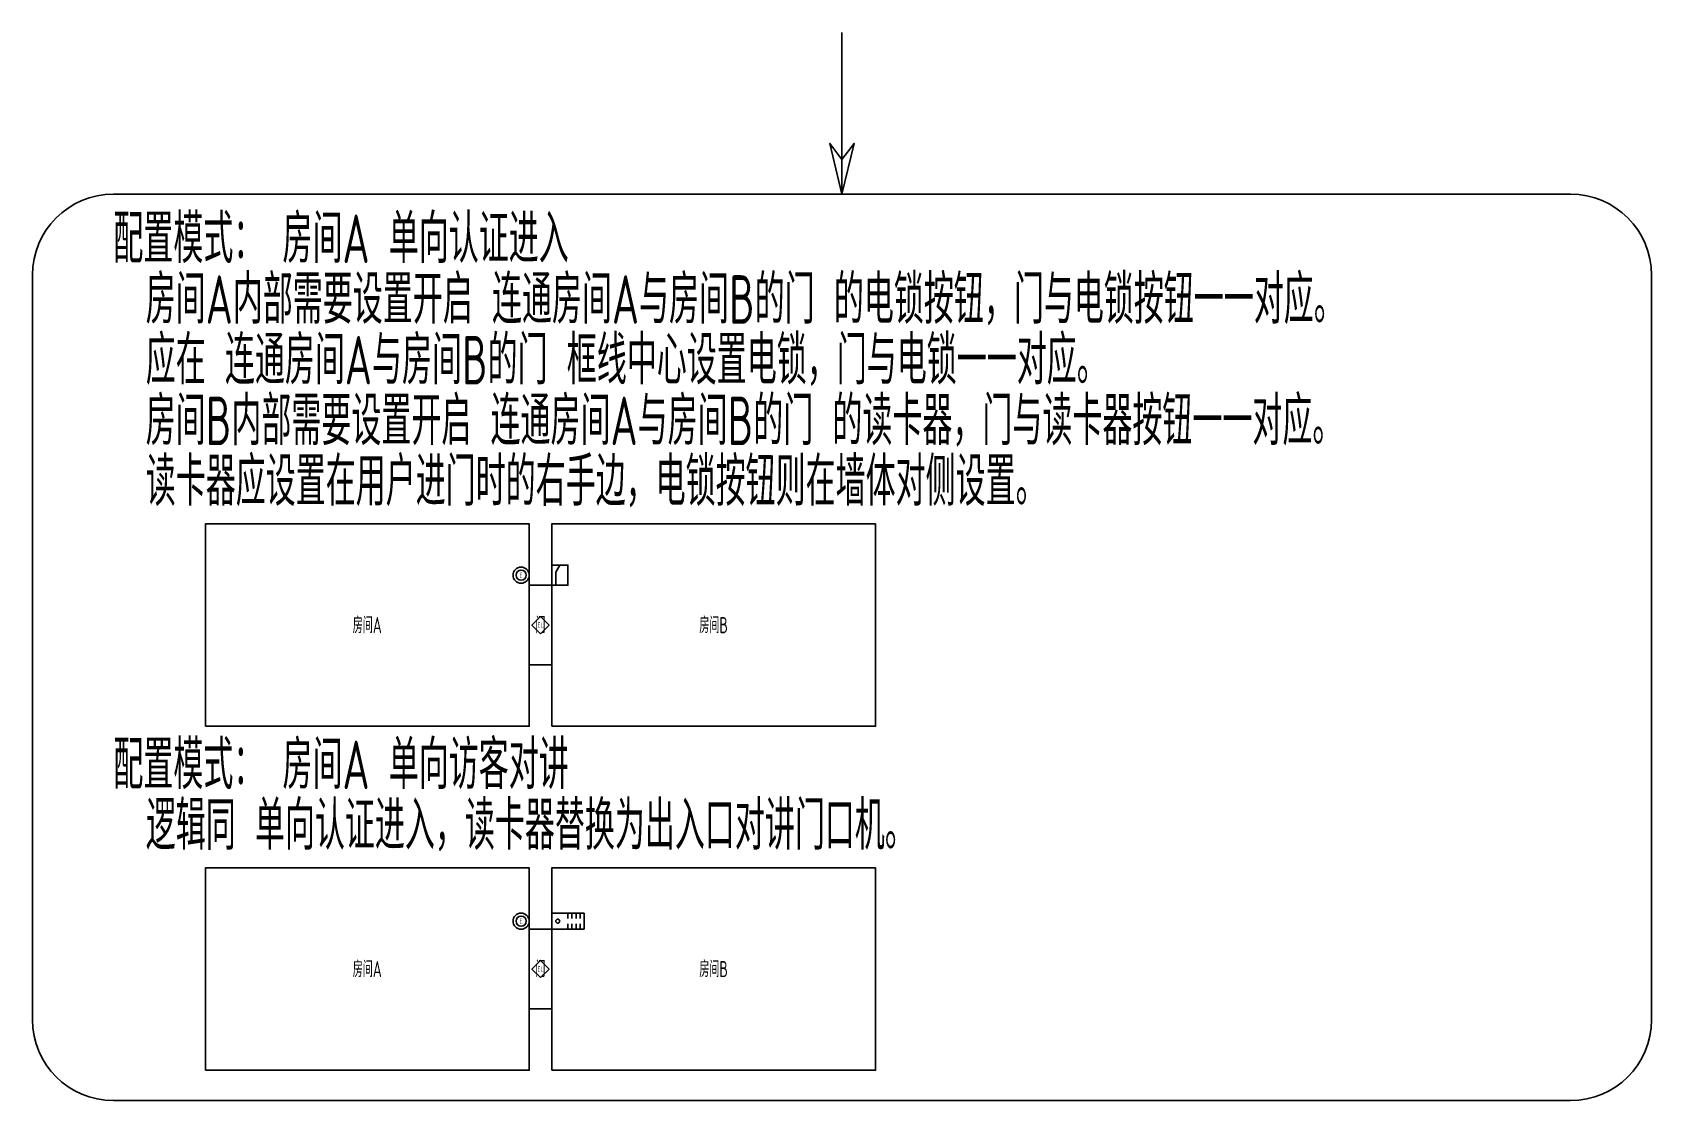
# Model space of a CAD drawing. Header units: millimetres. Extents: x -716506 to 4754388, y -184455 to 3397362.
# Drawn here: x 2342144 to 2542144, y 2062535 to 2194535 of the extents above; entities that cross this region are included whole.
import ezdxf
from ezdxf.enums import TextEntityAlignment as Align

# ---------------------------------------------------------------- set-up
doc = ezdxf.new("R2010")
doc.units = ezdxf.units.MM
doc.header["$LTSCALE"] = 1000
doc.header["$MEASUREMENT"] = 0
doc.layers.add('C-XREF-SLCT', color=7, linetype='Continuous', plot=False)
for name, color, linetype in [('E-ACS-DEVC', 3, 'Continuous'), ('E-UNIV-DIAG', 2, 'Continuous'), ('E-UNIV-EL', 140, 'Continuous'), ('E-UNIV-NOTE', 6, 'Continuous'), ('房间框线', 30, 'Continuous'), ('门窗框线', 114, 'Continuous')]:
    doc.layers.add(name, color=color, linetype=linetype)
doc.styles.add('Acs', font='Stfangso_0.ttf', dxfattribs={"width": 0.7})
doc.styles.add('TH-STYLE3', font='tssdeng.shx', dxfattribs={"width": 0.65, "bigfont": 'tssdchn.shx'})

msp = doc.modelspace()

# ---------------------------------------------------------------- texts
at = {"layer": 'E-UNIV-NOTE', "style": 'TH-STYLE3', "width": 0.65}
for s, p in [('配置模式： 房间A 单向认证进入', (2352144.22, 2169034.52, 0)), ('房间A内部需要设置开启 连通房间A与房间B的门 的电锁按钮，门与电锁按钮一一对应。', (2356144.22, 2161534.52, 0)), ('应在 连通房间A与房间B的门 框线中心设置电锁，门与电锁一一对应。', (2356144.22, 2154034.52, 0)), ('房间B内部需要设置开启 连通房间A与房间B的门 的读卡器，门与读卡器按钮一一对应。', (2356144.22, 2146534.52, 0)), ('读卡器应设置在用户进门时的右手边，电锁按钮则在墙体对侧设置。', (2356144.22, 2139034.52, 0)), ('配置模式： 房间A 单向访客对讲', (2352144.22, 2104034.52, 0)), ('逻辑同 单向认证进入，读卡器替换为出入口对讲门口机。', (2356144.22, 2096534.52, 0))]:
    msp.add_text(s, height=6000, dxfattribs=at).set_placement(p, align=Align.MIDDLE_LEFT)
for s, p in [('房间A', (2383510.64, 2121291.04)), ('门', (2404900.33, 2121291.04)), ('房间B', (2426290.02, 2121291.04)), ('房间A', (2383510.64, 2078791.04)), ('门', (2404900.33, 2078791.04)), ('房间B', (2426290.02, 2078791.04))]:
    msp.add_text(s, height=2000, dxfattribs=at).set_placement(p, align=Align.MIDDLE_CENTER)

# ---------------------------------------------------------------- blocks, each defined once
blk = doc.blocks.new('E-BACS51')
blk.add_circle((0, 0), 2)
at = {"layer": 'E-UNIV-EL'}
blk.add_circle((0, 0), 1.25, dxfattribs=at)
at = {"layer": 'E-UNIV-EL', "style": 'TH-STYLE3', "width": 0.7}
blk.add_attdef('F', text='', height=1.3, dxfattribs=at).set_placement((0, 0), align=Align.MIDDLE)
blk = doc.blocks.new('E-BACS41')
blk.add_lwpolyline([(-2.5, 2), (2.5, 2), (2.5, -2), (-2.5, -2)], close=True)
at = {"layer": 'E-UNIV-EL'}
for p, q in [((-2.5, 1), (0.77, 1)), ((0.77, 1), (2.5, 0))]:
    blk.add_line(p, q, dxfattribs=at)
blk = doc.blocks.new('E-BACS21')
blk.add_lwpolyline([(0, -2.12), (-2.12, 0), (0, 2.12), (2.12, 0)], close=True)
at = {"layer": 'E-UNIV-EL', "style": 'TH-STYLE3', "width": 0.7}
blk.add_attdef('F', text='', height=1.3, dxfattribs=at).set_placement((0, 0), align=Align.MIDDLE)
blk = doc.blocks.new('E-BACS01')
for p, q in [((-4, 2), (-4, -2)), ((-4, 2), (4, 2)), ((4, 2), (4, -2)), ((-4, -2), (4, -2))]:
    blk.add_line(p, q)
at = {"layer": 'E-UNIV-EL'}
for p, q in [((0, 1), (0, 2)), ((0, 0.67), (0, 2)), ((1, 0.67), (1, 2)), ((2, 0.67), (2, 2)), ((3, 0.67), (3, 2)), ((0, -0.67), (0, -2)), ((0, -1), (0, -2)), ((1, -0.67), (1, -2)), ((2, -0.67), (2, -2)), ((3, -0.67), (3, -2))]:
    blk.add_line(p, q, dxfattribs=at)
blk.add_circle((-2.5, 0), 0.5, dxfattribs=at)
blk = doc.blocks.new('AcsAcadShareArea')
for points in [[(0, 0), (118900, 0), (118900, 85000), (0, 85000)], [(6892.9, 0), (28409.4, 0), (28409.4, 2708.4), (6892.9, 2708.4)], [(0, 0), (6892.9, 0), (6892.9, 2699.2), (0, 2699.2)], [(0, 733), (0, 733), (0, 0), (0, 0)]]:
    blk.add_lwpolyline(points, close=True)
at = {"insert": (596.8, 1991.4), "char_height": 1000, "width": 6073.9, "attachment_point": 1, "style": 'Acs'}
blk.add_mtext('提资文件名：', dxfattribs=at)
at = {"style": 'Acs', "width": 0.8}
blk.add_attdef('唯一编号', (7537.4, 860.8), '', height=1000, dxfattribs=at)

# ---------------------------------------------------------------- linework, layer by layer
at = {"layer": 'E-UNIV-DIAG', "elevation": 0}
for points in [[(2442144.22, 2174534.52), (2442144.22, 2194534.52)], [(2442144.22, 2174534.52), (2443644.22, 2180810.77), (2442144.22, 2178810.77), (2440644.22, 2180810.77), (2442144.22, 2174534.52)]]:
    msp.add_lwpolyline(points, dxfattribs=at)
msp.add_lwpolyline([(2532144.22, 2062534.52), (2352144.22, 2062534.52, -0.414213562), (2342144.22, 2072534.52), (2342144.22, 2164534.52, -0.414213562), (2352144.22, 2174534.52), (2532144.22, 2174534.52, -0.414213562), (2542144.22, 2164534.52), (2542144.22, 2072534.52, -0.414213562)], format="xyb", close=True, dxfattribs=at)
at = {"layer": '房间框线'}
for points in [[(2363510.64, 2108791.04), (2403510.64, 2108791.04), (2403510.64, 2133791.04), (2363510.64, 2133791.04)], [(2406290.02, 2108791.04), (2446290.02, 2108791.04), (2446290.02, 2133791.04), (2406290.02, 2133791.04)], [(2363510.64, 2066291.04), (2403510.64, 2066291.04), (2403510.64, 2091291.04), (2363510.64, 2091291.04)], [(2406290.02, 2066291.04), (2446290.02, 2066291.04), (2446290.02, 2091291.04), (2406290.02, 2091291.04)]]:
    msp.add_lwpolyline(points, close=True, dxfattribs=at)
at = {"layer": '门窗框线'}
for points in [[(2403510.64, 2126211.71), (2406290.02, 2126211.71), (2406290.02, 2116370.38), (2403510.64, 2116370.38)], [(2403510.64, 2083711.71), (2406290.02, 2083711.71), (2406290.02, 2073870.38), (2403510.64, 2073870.38)]]:
    msp.add_lwpolyline(points, close=True, dxfattribs=at)

# ---------------------------------------------------------------- block references
at = {"layer": 'C-XREF-SLCT'}
ref = msp.add_blockref('AcsAcadShareArea', (-1612, -2637.94), dxfattribs=dict(at, xscale=40, yscale=40, zscale=40))
ref.add_attrib('唯一编号', '0', dxfattribs={"layer": '0', "height": 40000, "style": 'TH-STYLE3', "width": 0.65}).set_placement((299884.03, 31794.43), align=Align.BOTTOM_LEFT)
at = {"layer": 'E-ACS-DEVC', "xscale": 500, "yscale": 500, "zscale": 500}
for name, p, values in [('E-BACS51', (2402510.64, 2127461.71), {'F': 'E'}), ('E-BACS21', (2404900.33, 2121291.04), {'F': 'EL'}), ('E-BACS51', (2402510.64, 2084711.71), {'F': 'E'}), ('E-BACS21', (2404900.33, 2078791.04), {'F': 'EL'})]:
    msp.add_blockref(name, p, dxfattribs=at).add_auto_attribs(values)
at = {"layer": 'E-ACS-DEVC', "xscale": 500, "yscale": 500, "zscale": 500, "rotation": 90}
msp.add_blockref('E-BACS41', (2407290.02, 2127461.71), dxfattribs=at)
at = {"layer": 'E-ACS-DEVC', "xscale": 500, "yscale": 500, "zscale": 500}
msp.add_blockref('E-BACS01', (2408290.02, 2084711.71), dxfattribs=at)

msp.set_redraw_order([(e.dxf.handle, doc.entitydb.next_handle()) for e in msp.query("TEXT MTEXT ATTDEF DIMENSION ARC_DIMENSION")])  # texts and dimensions are drawn at this point

doc.saveas('drawing.dxf')
